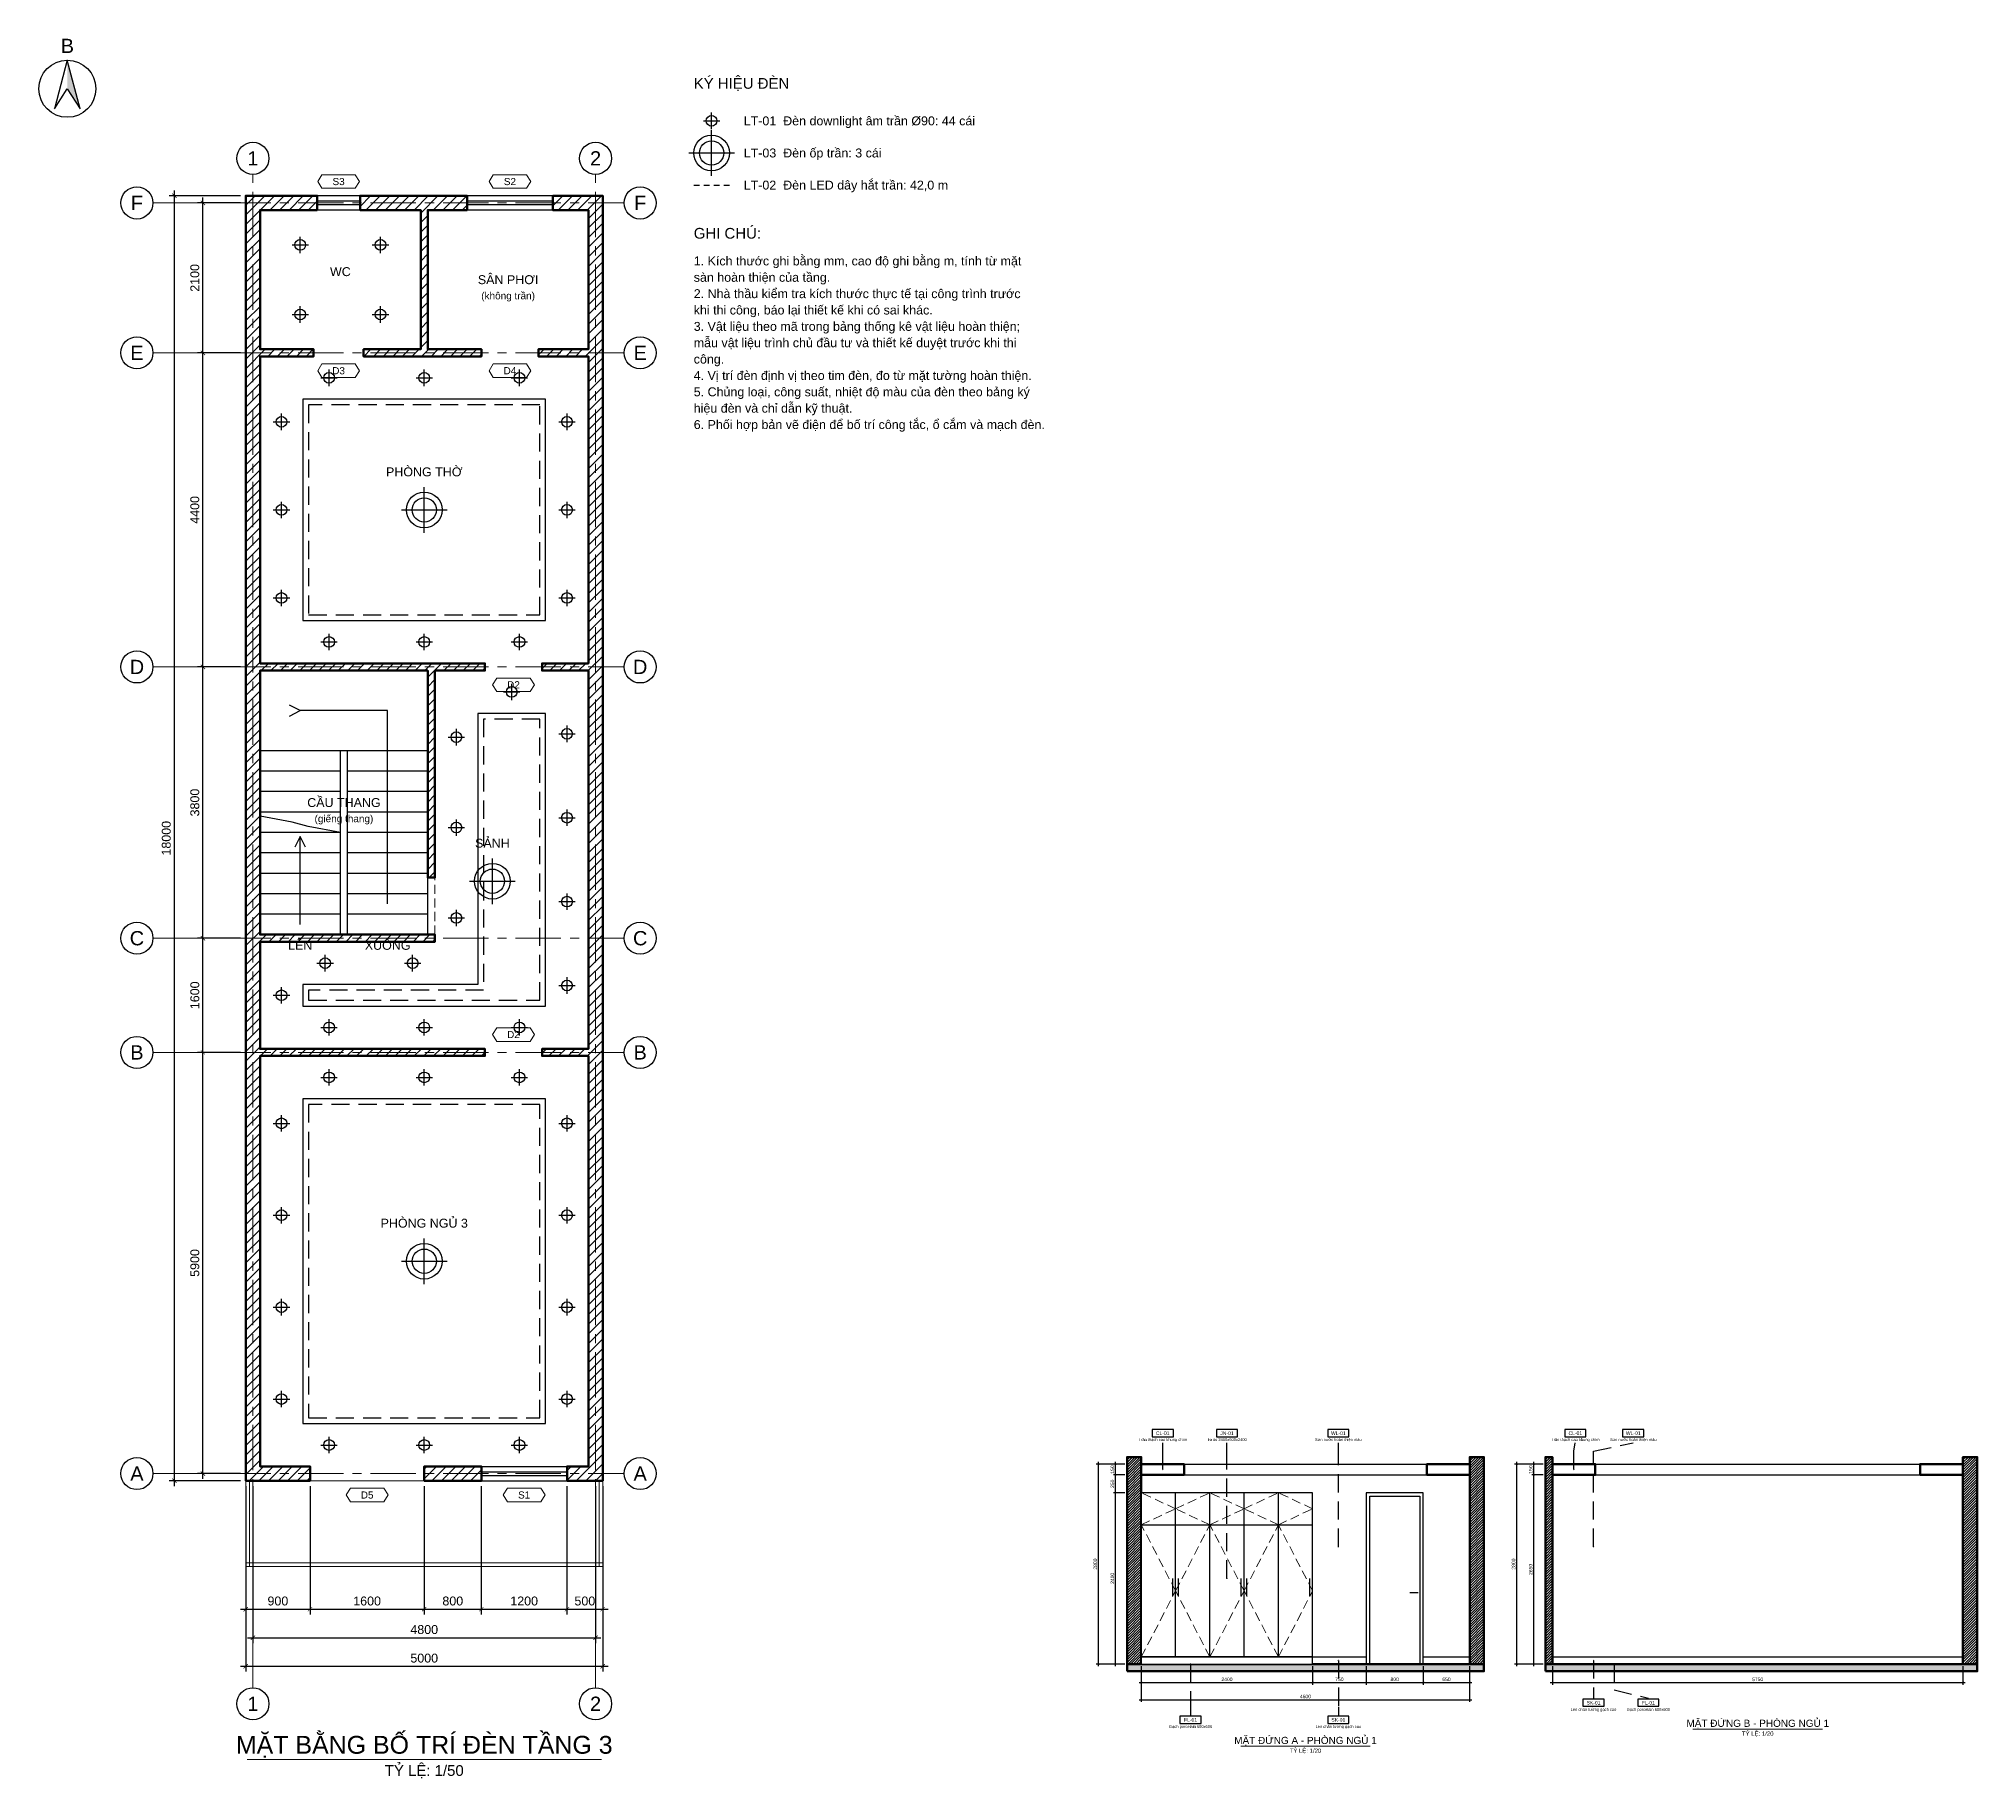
# Model space of a CAD drawing. Header units: millimetres. Extents: x -2900 to 278461, y -22074 to 20200.
# Drawn here: x 197626 to 224781, y -4168 to 20200 of the extents above; entities that cross this region are included whole.
import ezdxf
from ezdxf import colors
from ezdxf.entities.mleader import LeaderData, LeaderLine
from ezdxf.enums import TextEntityAlignment as Align
from ezdxf.math import Vec2, Vec3

# ---------------------------------------------------------------- set-up
doc = ezdxf.new("R2010")
doc.units = ezdxf.units.MM
doc.header["$LTSCALE"] = 20
for name, pattern in [('CENTER', [50.8, 31.75, -6.35, 6.35, -6.35]), ('DASHED', [19.05, 12.7, -6.35]), ('HIDDEN', [9.525, 6.35, -3.175])]:
    doc.linetypes.add(name, pattern=pattern)
for name, color, linetype, lineweight in [('A-ANNO-DIMS', 1, 'Continuous', 18), ('A-ANNO-NOTE', 7, 'Continuous', 18), ('A-ANNO-ROOM', 7, 'Continuous', 25), ('A-ANNO-SYMB', 7, 'Continuous', 25), ('A-ANNO-TEXT', 7, 'Continuous', 18), ('A-CLNG', 7, 'Continuous', 25), ('A-ELEV', 7, 'Continuous', 25), ('A-ELEV-OTLN', 7, 'Continuous', 50), ('A-FLOR-CASE', 30, 'Continuous', 25), ('A-FLOR-LEVL', 8, 'Continuous', 18), ('A-FLOR-STRS', 6, 'Continuous', 25), ('A-GLAZ', 4, 'Continuous', 25), ('A-HIDD', 8, 'HIDDEN', 18), ('A-OPEN', 8, 'HIDDEN', 18), ('A-SECT', 7, 'Continuous', 50), ('A-SECT-PATT', 8, 'Continuous', 9), ('A-WALL', 7, 'Continuous', 50), ('A-WALL-PATT', 8, 'Continuous', 9), ('E-LITE', 2, 'Continuous', 25), ('E-LITE-STRP', 2, 'DASHED', 25), ('S-GRID', 1, 'CENTER', 18), ('S-GRID-IDEN', 7, 'Continuous', 25)]:
    doc.layers.add(name, color=color, linetype=linetype, lineweight=lineweight)
doc.styles.add('MCP-ARIAL', font='arial.ttf')
doc.styles.get("Standard").update_dxf_attribs({"font": 'arial.ttf'})
doc.dimstyles.new('MCP-1-20', dxfattribs={"dimscale": 20, "dimtxt": 2.5, "dimasz": 1.2, "dimexe": 1.5, "dimexo": 1.5, "dimgap": 1, "dimtad": 1, "dimdec": 0, "dimdsep": 46, "dimtxsty": 'MCP-ARIAL', "dimblk": 'ARCHTICK', "dimblk1": 'ARCHTICK', "dimblk2": 'ARCHTICK', "dimcen": 0.09, "dimdle": 1.5, "dimclrd": 256, "dimclre": 256, "dimclrt": 256, "dimadec": 0, "dimazin": 0, "dimtfac": 1, "dimtdec": 4, "dimtix": 1, "dimtmove": 2, "dimatfit": 3, "dimfxl": 1, "dimtolj": 1, "dimtzin": 0, "dimarcsym": 0})
doc.dimstyles.new('MCP-1-50', dxfattribs={"dimscale": 50, "dimtxt": 2.5, "dimasz": 1.2, "dimexe": 1.5, "dimexo": 1.5, "dimgap": 1, "dimtad": 1, "dimdec": 0, "dimdsep": 46, "dimtxsty": 'MCP-ARIAL', "dimblk": 'ARCHTICK', "dimblk1": 'ARCHTICK', "dimblk2": 'ARCHTICK', "dimcen": 0.09, "dimdle": 1.5, "dimclrd": 256, "dimclre": 256, "dimclrt": 256, "dimadec": 0, "dimazin": 0, "dimtfac": 1, "dimtdec": 4, "dimtix": 1, "dimtmove": 2, "dimatfit": 3, "dimfxl": 1, "dimtolj": 1, "dimtzin": 0, "dimarcsym": 0})

msp = doc.modelspace()

# ---------------------------------------------------------------- texts
at = {"layer": 'A-ANNO-NOTE', "style": 'MCP-ARIAL'}
for s, p in [('LT-01  Đèn downlight âm trần Ø90: 44 cái', (207501.41, 19050)), ('LT-03  Đèn ốp trần: 3 cái', (207501.41, 18600)), ('LT-02  Đèn LED dây hắt trần: 42,0 m', (207501.41, 18150))]:
    msp.add_text(s, height=125, dxfattribs=at).set_placement(p, align=Align.MIDDLE_LEFT)
for s, p in [('(không trần)', (204201.41, 16600)), ('(giếng thang)', (201901.41, 9275))]:
    msp.add_text(s, height=100, dxfattribs=at).set_placement(p, align=Align.MIDDLE_CENTER)
at = {"layer": 'A-ANNO-ROOM', "style": 'MCP-ARIAL'}
for s, p in [('WC', (201851.41, 16937.5)), ('SÂN PHƠI', (204201.41, 16825)), ('PHÒNG THỜ', (203026.41, 14132.5)), ('CẦU THANG', (201901.41, 9500)), ('SẢNH', (203981.53, 8930.88)), ('PHÒNG NGỦ 3', (203026.41, 3607.5))]:
    msp.add_text(s, height=125, dxfattribs=at).set_placement(p, align=Align.MIDDLE_CENTER)
at = {"layer": 'A-ANNO-TEXT', "style": 'MCP-ARIAL'}
for s, p in [('KÝ HIỆU ĐÈN', (206801.41, 19500)), ('GHI CHÚ:', (206801.41, 17400))]:
    msp.add_text(s, height=150, dxfattribs=at).set_placement(p)
for s, p in [('LÊN', (201288.905, 7500)), ('XUỐNG', (202513.905, 7500))]:
    msp.add_text(s, height=125, dxfattribs=at).set_placement(p, align=Align.MIDDLE_CENTER)
for s, height, p in [('MẶT BẰNG BỐ TRÍ ĐÈN TẦNG 3', 250, (203026.41, -3825)), ('MẶT ĐỨNG B - PHÒNG NGỦ 1', 100, (221706.41, -3448.25)), ('TỶ LỆ: 1/20', 60, (221706.41, -3572.25)), ('MẶT ĐỨNG A - PHÒNG NGỦ 1', 100, (215371.41, -3688.25)), ('TỶ LỆ: 1/20', 60, (215371.41, -3812.25)), ('TỶ LỆ: 1/50', 150, (203026.41, -4135))]:
    msp.add_text(s, height=height, dxfattribs=at).set_placement(p, align=Align.CENTER)
at = {"layer": 'A-ANNO-TEXT', "insert": (206801.41, 17150), "char_height": 125, "width": 4750, "attachment_point": 1, "line_spacing_factor": 1.1, "style": 'MCP-ARIAL'}
msp.add_mtext('1. Kích thước ghi bằng mm, cao độ ghi bằng m, tính từ mặt sàn hoàn thiện của tầng.\\P2. Nhà thầu kiểm tra kích thước thực tế tại công trình trước khi thi công, báo lại thiết kế khi có sai khác.\\P3. Vật liệu theo mã trong bảng thống kê vật liệu hoàn thiện; mẫu vật liệu trình chủ đầu tư và thiết kế duyệt trước khi thi công.\\P4. Vị trí đèn định vị theo tim đèn, đo từ mặt tường hoàn thiện.\\P5. Chủng loại, công suất, nhiệt độ màu của đèn theo bảng ký hiệu đèn và chỉ dẫn kỹ thuật.\\P6. Phối hợp bản vẽ điện để bố trí công tắc, ổ cắm và mạch đèn.', dxfattribs=at)

# ---------------------------------------------------------------- blocks, each defined once
blk = doc.blocks.new('MCP_THE_LG_3')
blk.add_lwpolyline([(-5.85, 0), (-4.65, 1.9), (4.65, 1.9), (5.85, 0), (4.65, -1.9), (-4.65, -1.9)], close=True)
at = {"style": 'MCP-ARIAL'}
blk.add_attdef('MA', text='', height=2, dxfattribs=at).set_placement((0, 0), align=Align.MIDDLE_CENTER)
blk = doc.blocks.new('MCP_CUA_SO_1200_200')
for p, q in [((0, 200), (1200, 200)), ((0, 125), (1200, 125)), ((0, 75), (1200, 75)), ((0, 0), (1200, 0))]:
    blk.add_line(p, q)
at = {"style": 'MCP-ARIAL', "flags": 1}
for tag, p in [('MA', (600, -100)), ('LOAI', (600, -220)), ('RONG', (600, -340))]:
    blk.add_attdef(tag, p, '', height=80, dxfattribs=at)
blk = doc.blocks.new('MCP_CUA_SO_600_200')
for p, q in [((0, 200), (600, 200)), ((0, 125), (600, 125)), ((0, 75), (600, 75)), ((0, 0), (600, 0))]:
    blk.add_line(p, q)
at = {"style": 'MCP-ARIAL', "flags": 1}
for tag, p in [('MA', (300, -100)), ('LOAI', (300, -220)), ('RONG', (300, -340))]:
    blk.add_attdef(tag, p, '', height=80, dxfattribs=at)
blk = doc.blocks.new('_ArchTick')
at = {"color": 0, "linetype": 'ByBlock', "const_width": 0.15}
blk.add_lwpolyline([(-0.5, -0.5), (0.5, 0.5)], dxfattribs=at)
blk = doc.blocks.new('*D235')
at = {"layer": 'A-ANNO-DIMS', "lineweight": -2, "transparency": 16777216}
for p, q in [((200526, -75), (200526, -1875)), ((201426, -75), (201426, -1875)), ((200451, -1800), (201501, -1800))]:
    blk.add_line(p, q, dxfattribs=at)
at = {"layer": 'Defpoints', "color": 0, "transparency": 16777216}
for p in [(200526, 0), (201426, 0), (201426, -1800)]:
    blk.add_point(p, dxfattribs=at)
at = {"layer": 'A-ANNO-DIMS', "lineweight": -2, "transparency": 16777216, "xscale": 60, "yscale": 60, "zscale": 60, "rotation": 180}
blk.add_blockref('_ArchTick', (200526, -1800), dxfattribs=at)
at = {"layer": 'A-ANNO-DIMS', "lineweight": -2, "transparency": 16777216, "xscale": 60, "yscale": 60, "zscale": 60}
blk.add_blockref('_ArchTick', (201426, -1800), dxfattribs=at)
at = {"layer": 'A-ANNO-DIMS', "transparency": 16777216, "insert": (200976, -1686), "char_height": 125, "attachment_point": 5, "style": 'MCP-ARIAL'}
blk.add_mtext('\\A1;900', dxfattribs=at)
blk = doc.blocks.new('*D236')
at = {"layer": 'A-ANNO-DIMS', "lineweight": -2, "transparency": 16777216}
for p, q in [((201426, -75), (201426, -1875)), ((203026, -75), (203026, -1875)), ((201351, -1800), (203101, -1800))]:
    blk.add_line(p, q, dxfattribs=at)
at = {"layer": 'Defpoints', "color": 0, "transparency": 16777216}
for p in [(201426, 0), (203026, 0), (203026, -1800)]:
    blk.add_point(p, dxfattribs=at)
at = {"layer": 'A-ANNO-DIMS', "lineweight": -2, "transparency": 16777216, "xscale": 60, "yscale": 60, "zscale": 60, "rotation": 180}
blk.add_blockref('_ArchTick', (201426, -1800), dxfattribs=at)
at = {"layer": 'A-ANNO-DIMS', "lineweight": -2, "transparency": 16777216, "xscale": 60, "yscale": 60, "zscale": 60}
blk.add_blockref('_ArchTick', (203026, -1800), dxfattribs=at)
at = {"layer": 'A-ANNO-DIMS', "transparency": 16777216, "insert": (202226, -1686), "char_height": 125, "attachment_point": 5, "style": 'MCP-ARIAL'}
blk.add_mtext('\\A1;1600', dxfattribs=at)
blk = doc.blocks.new('*D237')
at = {"layer": 'A-ANNO-DIMS', "lineweight": -2, "transparency": 16777216}
for p, q in [((203026, -75), (203026, -1875)), ((203826, -75), (203826, -1875)), ((202951, -1800), (203901, -1800))]:
    blk.add_line(p, q, dxfattribs=at)
at = {"layer": 'Defpoints', "color": 0, "transparency": 16777216}
for p in [(203026, 0), (203826, 0), (203826, -1800)]:
    blk.add_point(p, dxfattribs=at)
at = {"layer": 'A-ANNO-DIMS', "lineweight": -2, "transparency": 16777216, "xscale": 60, "yscale": 60, "zscale": 60, "rotation": 180}
blk.add_blockref('_ArchTick', (203026, -1800), dxfattribs=at)
at = {"layer": 'A-ANNO-DIMS', "lineweight": -2, "transparency": 16777216, "xscale": 60, "yscale": 60, "zscale": 60}
blk.add_blockref('_ArchTick', (203826, -1800), dxfattribs=at)
at = {"layer": 'A-ANNO-DIMS', "transparency": 16777216, "insert": (203426, -1686), "char_height": 125, "attachment_point": 5, "style": 'MCP-ARIAL'}
blk.add_mtext('\\A1;800', dxfattribs=at)
blk = doc.blocks.new('*D238')
at = {"layer": 'A-ANNO-DIMS', "lineweight": -2, "transparency": 16777216}
for p, q in [((203826, -75), (203826, -1875)), ((205026, -75), (205026, -1875)), ((203751, -1800), (205101, -1800))]:
    blk.add_line(p, q, dxfattribs=at)
at = {"layer": 'Defpoints', "color": 0, "transparency": 16777216}
for p in [(203826, 0), (205026, 0), (205026, -1800)]:
    blk.add_point(p, dxfattribs=at)
at = {"layer": 'A-ANNO-DIMS', "lineweight": -2, "transparency": 16777216, "xscale": 60, "yscale": 60, "zscale": 60, "rotation": 180}
blk.add_blockref('_ArchTick', (203826, -1800), dxfattribs=at)
at = {"layer": 'A-ANNO-DIMS', "lineweight": -2, "transparency": 16777216, "xscale": 60, "yscale": 60, "zscale": 60}
blk.add_blockref('_ArchTick', (205026, -1800), dxfattribs=at)
at = {"layer": 'A-ANNO-DIMS', "transparency": 16777216, "insert": (204426, -1686), "char_height": 125, "attachment_point": 5, "style": 'MCP-ARIAL'}
blk.add_mtext('\\A1;1200', dxfattribs=at)
blk = doc.blocks.new('*D239')
at = {"layer": 'A-ANNO-DIMS', "lineweight": -2, "transparency": 16777216}
for p, q in [((205026, -75), (205026, -1875)), ((205526, -75), (205526, -1875)), ((204951, -1800), (205601, -1800))]:
    blk.add_line(p, q, dxfattribs=at)
at = {"layer": 'Defpoints', "color": 0, "transparency": 16777216}
for p in [(205026, 0), (205526, 0), (205526, -1800)]:
    blk.add_point(p, dxfattribs=at)
at = {"layer": 'A-ANNO-DIMS', "lineweight": -2, "transparency": 16777216, "xscale": 60, "yscale": 60, "zscale": 60, "rotation": 180}
blk.add_blockref('_ArchTick', (205026, -1800), dxfattribs=at)
at = {"layer": 'A-ANNO-DIMS', "lineweight": -2, "transparency": 16777216, "xscale": 60, "yscale": 60, "zscale": 60}
blk.add_blockref('_ArchTick', (205526, -1800), dxfattribs=at)
at = {"layer": 'A-ANNO-DIMS', "transparency": 16777216, "insert": (205276, -1686), "char_height": 125, "attachment_point": 5, "style": 'MCP-ARIAL'}
blk.add_mtext('\\A1;500', dxfattribs=at)
blk = doc.blocks.new('*D240')
at = {"layer": 'A-ANNO-DIMS', "lineweight": -2, "transparency": 16777216}
for p, q in [((200626, -75), (200626, -2275)), ((205426, -75), (205426, -2275)), ((200551, -2200), (205501, -2200))]:
    blk.add_line(p, q, dxfattribs=at)
at = {"layer": 'Defpoints', "color": 0, "transparency": 16777216}
for p in [(200626, 0), (205426, 0), (205426, -2200)]:
    blk.add_point(p, dxfattribs=at)
at = {"layer": 'A-ANNO-DIMS', "lineweight": -2, "transparency": 16777216, "xscale": 60, "yscale": 60, "zscale": 60, "rotation": 180}
blk.add_blockref('_ArchTick', (200626, -2200), dxfattribs=at)
at = {"layer": 'A-ANNO-DIMS', "lineweight": -2, "transparency": 16777216, "xscale": 60, "yscale": 60, "zscale": 60}
blk.add_blockref('_ArchTick', (205426, -2200), dxfattribs=at)
at = {"layer": 'A-ANNO-DIMS', "transparency": 16777216, "insert": (203026, -2086), "char_height": 125, "attachment_point": 5, "style": 'MCP-ARIAL'}
blk.add_mtext('\\A1;4800', dxfattribs=at)
blk = doc.blocks.new('*D241')
at = {"layer": 'A-ANNO-DIMS', "lineweight": -2, "transparency": 16777216}
for p, q in [((200526, -75), (200526, -2675)), ((205526, -75), (205526, -2675)), ((200451, -2600), (205601, -2600))]:
    blk.add_line(p, q, dxfattribs=at)
at = {"layer": 'Defpoints', "color": 0, "transparency": 16777216}
for p in [(200526, 0), (205526, 0), (205526, -2600)]:
    blk.add_point(p, dxfattribs=at)
at = {"layer": 'A-ANNO-DIMS', "lineweight": -2, "transparency": 16777216, "xscale": 60, "yscale": 60, "zscale": 60, "rotation": 180}
blk.add_blockref('_ArchTick', (200526, -2600), dxfattribs=at)
at = {"layer": 'A-ANNO-DIMS', "lineweight": -2, "transparency": 16777216, "xscale": 60, "yscale": 60, "zscale": 60}
blk.add_blockref('_ArchTick', (205526, -2600), dxfattribs=at)
at = {"layer": 'A-ANNO-DIMS', "transparency": 16777216, "insert": (203026, -2486), "char_height": 125, "attachment_point": 5, "style": 'MCP-ARIAL'}
blk.add_mtext('\\A1;5000', dxfattribs=at)
blk = doc.blocks.new('*D242')
at = {"layer": 'A-ANNO-DIMS', "lineweight": -2, "transparency": 16777216}
for p, q in [((200451, 6000), (199851, 6000)), ((199926, 25), (199926, 6075)), ((200451, 100), (199851, 100))]:
    blk.add_line(p, q, dxfattribs=at)
at = {"layer": 'Defpoints', "color": 0, "transparency": 16777216}
for p in [(199926, 6000), (200526, 6000), (200526, 100)]:
    blk.add_point(p, dxfattribs=at)
at = {"layer": 'A-ANNO-DIMS', "lineweight": -2, "transparency": 16777216, "xscale": 60, "yscale": 60, "zscale": 60}
for p, rotation in [((199926, 6000), 90), ((199926, 100), 270)]:
    blk.add_blockref('_ArchTick', p, dxfattribs=dict(at, rotation=rotation))
at = {"layer": 'A-ANNO-DIMS', "transparency": 16777216, "insert": (199813, 3050), "char_height": 125, "attachment_point": 5, "rotation": 90, "style": 'MCP-ARIAL'}
blk.add_mtext('\\A1;5900', dxfattribs=at)
blk = doc.blocks.new('*D243')
at = {"layer": 'A-ANNO-DIMS', "lineweight": -2, "transparency": 16777216}
for p, q in [((199926, 5925), (199926, 7675)), ((200451, 7600), (199851, 7600)), ((200451, 6000), (199851, 6000))]:
    blk.add_line(p, q, dxfattribs=at)
at = {"layer": 'Defpoints', "color": 0, "transparency": 16777216}
for p in [(199926, 7600), (200526, 7600), (200526, 6000)]:
    blk.add_point(p, dxfattribs=at)
at = {"layer": 'A-ANNO-DIMS', "lineweight": -2, "transparency": 16777216, "xscale": 60, "yscale": 60, "zscale": 60}
for p, rotation in [((199926, 7600), 90), ((199926, 6000), 270)]:
    blk.add_blockref('_ArchTick', p, dxfattribs=dict(at, rotation=rotation))
at = {"layer": 'A-ANNO-DIMS', "transparency": 16777216, "insert": (199813, 6800), "char_height": 125, "attachment_point": 5, "rotation": 90, "style": 'MCP-ARIAL'}
blk.add_mtext('\\A1;1600', dxfattribs=at)
blk = doc.blocks.new('*D244')
at = {"layer": 'A-ANNO-DIMS', "lineweight": -2, "transparency": 16777216}
for p, q in [((199926, 7525), (199926, 11475)), ((200451, 11400), (199851, 11400)), ((200451, 7600), (199851, 7600))]:
    blk.add_line(p, q, dxfattribs=at)
at = {"layer": 'Defpoints', "color": 0, "transparency": 16777216}
for p in [(199926, 11400), (200526, 11400), (200526, 7600)]:
    blk.add_point(p, dxfattribs=at)
at = {"layer": 'A-ANNO-DIMS', "lineweight": -2, "transparency": 16777216, "xscale": 60, "yscale": 60, "zscale": 60}
for p, rotation in [((199926, 11400), 90), ((199926, 7600), 270)]:
    blk.add_blockref('_ArchTick', p, dxfattribs=dict(at, rotation=rotation))
at = {"layer": 'A-ANNO-DIMS', "transparency": 16777216, "insert": (199813, 9500), "char_height": 125, "attachment_point": 5, "rotation": 90, "style": 'MCP-ARIAL'}
blk.add_mtext('\\A1;3800', dxfattribs=at)
blk = doc.blocks.new('*D245')
at = {"layer": 'A-ANNO-DIMS', "lineweight": -2, "transparency": 16777216}
for p, q in [((200451, 15800), (199851, 15800)), ((199926, 11325), (199926, 15875)), ((200451, 11400), (199851, 11400))]:
    blk.add_line(p, q, dxfattribs=at)
at = {"layer": 'Defpoints', "color": 0, "transparency": 16777216}
for p in [(199926, 15800), (200526, 15800), (200526, 11400)]:
    blk.add_point(p, dxfattribs=at)
at = {"layer": 'A-ANNO-DIMS', "lineweight": -2, "transparency": 16777216, "xscale": 60, "yscale": 60, "zscale": 60}
for p, rotation in [((199926, 15800), 90), ((199926, 11400), 270)]:
    blk.add_blockref('_ArchTick', p, dxfattribs=dict(at, rotation=rotation))
at = {"layer": 'A-ANNO-DIMS', "transparency": 16777216, "insert": (199813, 13600), "char_height": 125, "attachment_point": 5, "rotation": 90, "style": 'MCP-ARIAL'}
blk.add_mtext('\\A1;4400', dxfattribs=at)
blk = doc.blocks.new('*D246')
at = {"layer": 'A-ANNO-DIMS', "lineweight": -2, "transparency": 16777216}
for p, q in [((199926, 15725), (199926, 17975)), ((200451, 17900), (199851, 17900)), ((200451, 15800), (199851, 15800))]:
    blk.add_line(p, q, dxfattribs=at)
at = {"layer": 'Defpoints', "color": 0, "transparency": 16777216}
for p in [(199926, 17900), (200526, 17900), (200526, 15800)]:
    blk.add_point(p, dxfattribs=at)
at = {"layer": 'A-ANNO-DIMS', "lineweight": -2, "transparency": 16777216, "xscale": 60, "yscale": 60, "zscale": 60}
for p, rotation in [((199926, 17900), 90), ((199926, 15800), 270)]:
    blk.add_blockref('_ArchTick', p, dxfattribs=dict(at, rotation=rotation))
at = {"layer": 'A-ANNO-DIMS', "transparency": 16777216, "insert": (199813, 16850), "char_height": 125, "attachment_point": 5, "rotation": 90, "style": 'MCP-ARIAL'}
blk.add_mtext('\\A1;2100', dxfattribs=at)
blk = doc.blocks.new('*D247')
at = {"layer": 'A-ANNO-DIMS', "lineweight": -2, "transparency": 16777216}
for p, q in [((200451, 18000), (199451, 18000)), ((199526, -75), (199526, 18075)), ((200451, 0), (199451, 0))]:
    blk.add_line(p, q, dxfattribs=at)
at = {"layer": 'Defpoints', "color": 0, "transparency": 16777216}
for p in [(199526, 18000), (200526, 18000), (200526, 0)]:
    blk.add_point(p, dxfattribs=at)
at = {"layer": 'A-ANNO-DIMS', "lineweight": -2, "transparency": 16777216, "xscale": 60, "yscale": 60, "zscale": 60}
for p, rotation in [((199526, 18000), 90), ((199526, 0), 270)]:
    blk.add_blockref('_ArchTick', p, dxfattribs=dict(at, rotation=rotation))
at = {"layer": 'A-ANNO-DIMS', "transparency": 16777216, "insert": (199413, 9000), "char_height": 125, "attachment_point": 5, "rotation": 90, "style": 'MCP-ARIAL'}
blk.add_mtext('\\A1;18000', dxfattribs=at)
blk = doc.blocks.new('MCP_TRUC')
blk.add_circle((0, 0), 4.5)
at = {"style": 'MCP-ARIAL'}
blk.add_attdef('SO', text='', height=4, dxfattribs=at).set_placement((0, 0), align=Align.MIDDLE_CENTER)
blk = doc.blocks.new('MCP_HUONG_BAC')
blk.add_hatch(color=256).paths.add_polyline_path([(0, 8), (0, 0), (3.6, -5.6)], flags=16)
blk.add_lwpolyline([(0, 8), (-3.6, -5.6), (0, 0), (3.6, -5.6)], close=True)
blk.add_circle((0, 0), 8)
at = {"style": 'MCP-ARIAL'}
blk.add_attdef('KY_HIEU', text='', height=4, dxfattribs=at).set_placement((0, 12), align=Align.MIDDLE_CENTER)
blk = doc.blocks.new('MCP_DEN_DOWNLIGHT')
for p, q in [((-115, 0), (115, 0)), ((0, -115), (0, 115))]:
    blk.add_line(p, q)
blk.add_circle((0, 0), 75)
at = {"style": 'MCP-ARIAL', "flags": 1}
blk.add_attdef('MA', text='', height=50, dxfattribs=at).set_placement((0, -150), align=Align.MIDDLE_CENTER)
blk = doc.blocks.new('MCP_DEN_OP_TRAN')
for p, q in [((0, -320), (0, 320)), ((-320, 0), (320, 0))]:
    blk.add_line(p, q)
for radius in [250, 170]:
    blk.add_circle((0, 0), radius)
at = {"style": 'MCP-ARIAL', "flags": 1}
blk.add_attdef('MA', text='', height=50, dxfattribs=at).set_placement((0, -380), align=Align.MIDDLE_CENTER)
blk = doc.blocks.new('MCP_DEN_LED_DAY')
for p, q in [((-500, 0), (-340, 0)), ((-220, 0), (-60, 0)), ((60, 0), (220, 0)), ((340, 0), (500, 0))]:
    blk.add_line(p, q)
at = {"style": 'MCP-ARIAL', "flags": 1}
blk.add_attdef('MA', text='', height=50, dxfattribs=at).set_placement((0, -80), align=Align.MIDDLE_CENTER)
blk = doc.blocks.new('NT_MD_JN-01_wardrobe_2400x600x2400_mu870')
blk.add_wipeout([(0, 0), (2400, 0), (2400, 100), (0, 100)])
blk.add_wipeout([(0, 100), (2400, 100), (2400, 2400), (0, 2400)])
for p, q in [((480, 1950), (480, 2400)), ((960, 1950), (960, 2400)), ((1440, 1950), (1440, 2400)), ((1920, 1950), (1920, 2400)), ((0, 1950), (2400, 1950)), ((480, 100), (480, 1950)), ((960, 100), (960, 1950)), ((1440, 100), (1440, 1950)), ((1920, 100), (1920, 1950)), ((440, 950), (440, 1200)), ((520, 950), (520, 1200)), ((1400, 950), (1400, 1200)), ((1480, 950), (1480, 1200)), ((2360, 950), (2360, 1200))]:
    blk.add_line(p, q)
for points in [[(0, 100), (2400, 100), (2400, 2400), (0, 2400)], [(0, 0), (2400, 0), (2400, 100), (0, 100)]]:
    blk.add_lwpolyline(points, close=True)
at = {"layer": 'A-HIDD'}
for points in [[(0, 1950), (480, 2175), (0, 2400)], [(960, 1950), (480, 2175), (960, 2400)], [(960, 1950), (1440, 2175), (960, 2400)], [(1920, 1950), (1440, 2175), (1920, 2400)], [(1920, 1950), (2400, 2175), (1920, 2400)], [(0, 100), (480, 1025), (0, 1950)], [(960, 100), (480, 1025), (960, 1950)], [(960, 100), (1440, 1025), (960, 1950)], [(1920, 100), (1440, 1025), (1920, 1950)], [(1920, 100), (2400, 1025), (1920, 1950)]]:
    blk.add_lwpolyline(points, dxfattribs=at)
blk = doc.blocks.new('*D251')
at = {"layer": 'A-ANNO-DIMS', "lineweight": -2, "transparency": 16777216}
for p, q in [((213071, -2598), (213071, -2858)), ((215471, -2598), (215471, -2858)), ((213041, -2828), (215501, -2828))]:
    blk.add_line(p, q, dxfattribs=at)
at = {"layer": 'Defpoints', "color": 0, "transparency": 16777216}
for p in [(213071, -2568), (215471, -2568), (215471, -2828)]:
    blk.add_point(p, dxfattribs=at)
at = {"layer": 'A-ANNO-DIMS', "lineweight": -2, "transparency": 16777216, "xscale": 24, "yscale": 24, "zscale": 24, "rotation": 180}
blk.add_blockref('_ArchTick', (213071, -2828), dxfattribs=at)
at = {"layer": 'A-ANNO-DIMS', "lineweight": -2, "transparency": 16777216, "xscale": 24, "yscale": 24, "zscale": 24}
blk.add_blockref('_ArchTick', (215471, -2828), dxfattribs=at)
at = {"layer": 'A-ANNO-DIMS', "transparency": 16777216, "insert": (214271, -2783), "char_height": 50, "attachment_point": 5, "style": 'MCP-ARIAL'}
blk.add_mtext('\\A1;2400', dxfattribs=at)
blk = doc.blocks.new('*D252')
at = {"layer": 'A-ANNO-DIMS', "lineweight": -2, "transparency": 16777216}
for p, q in [((215471, -2598), (215471, -2858)), ((216221, -2598), (216221, -2858)), ((215441, -2828), (216251, -2828))]:
    blk.add_line(p, q, dxfattribs=at)
at = {"layer": 'Defpoints', "color": 0, "transparency": 16777216}
for p in [(215471, -2568), (216221, -2568), (216221, -2828)]:
    blk.add_point(p, dxfattribs=at)
at = {"layer": 'A-ANNO-DIMS', "lineweight": -2, "transparency": 16777216, "xscale": 24, "yscale": 24, "zscale": 24, "rotation": 180}
blk.add_blockref('_ArchTick', (215471, -2828), dxfattribs=at)
at = {"layer": 'A-ANNO-DIMS', "lineweight": -2, "transparency": 16777216, "xscale": 24, "yscale": 24, "zscale": 24}
blk.add_blockref('_ArchTick', (216221, -2828), dxfattribs=at)
at = {"layer": 'A-ANNO-DIMS', "transparency": 16777216, "insert": (215846, -2783), "char_height": 50, "attachment_point": 5, "style": 'MCP-ARIAL'}
blk.add_mtext('\\A1;750', dxfattribs=at)
blk = doc.blocks.new('*D253')
at = {"layer": 'A-ANNO-DIMS', "lineweight": -2, "transparency": 16777216}
for p, q in [((216221, -2598), (216221, -2858)), ((217021, -2598), (217021, -2858)), ((216191, -2828), (217051, -2828))]:
    blk.add_line(p, q, dxfattribs=at)
at = {"layer": 'Defpoints', "color": 0, "transparency": 16777216}
for p in [(216221, -2568), (217021, -2568), (217021, -2828)]:
    blk.add_point(p, dxfattribs=at)
at = {"layer": 'A-ANNO-DIMS', "lineweight": -2, "transparency": 16777216, "xscale": 24, "yscale": 24, "zscale": 24, "rotation": 180}
blk.add_blockref('_ArchTick', (216221, -2828), dxfattribs=at)
at = {"layer": 'A-ANNO-DIMS', "lineweight": -2, "transparency": 16777216, "xscale": 24, "yscale": 24, "zscale": 24}
blk.add_blockref('_ArchTick', (217021, -2828), dxfattribs=at)
at = {"layer": 'A-ANNO-DIMS', "transparency": 16777216, "insert": (216621, -2783), "char_height": 50, "attachment_point": 5, "style": 'MCP-ARIAL'}
blk.add_mtext('\\A1;800', dxfattribs=at)
blk = doc.blocks.new('*D254')
at = {"layer": 'A-ANNO-DIMS', "lineweight": -2, "transparency": 16777216}
for p, q in [((217021, -2598), (217021, -2858)), ((217671, -2598), (217671, -2858)), ((216991, -2828), (217701, -2828))]:
    blk.add_line(p, q, dxfattribs=at)
at = {"layer": 'Defpoints', "color": 0, "transparency": 16777216}
for p in [(217021, -2568), (217671, -2568), (217671, -2828)]:
    blk.add_point(p, dxfattribs=at)
at = {"layer": 'A-ANNO-DIMS', "lineweight": -2, "transparency": 16777216, "xscale": 24, "yscale": 24, "zscale": 24, "rotation": 180}
blk.add_blockref('_ArchTick', (217021, -2828), dxfattribs=at)
at = {"layer": 'A-ANNO-DIMS', "lineweight": -2, "transparency": 16777216, "xscale": 24, "yscale": 24, "zscale": 24}
blk.add_blockref('_ArchTick', (217671, -2828), dxfattribs=at)
at = {"layer": 'A-ANNO-DIMS', "transparency": 16777216, "insert": (217346, -2783), "char_height": 50, "attachment_point": 5, "style": 'MCP-ARIAL'}
blk.add_mtext('\\A1;650', dxfattribs=at)
blk = doc.blocks.new('*D255')
at = {"layer": 'A-ANNO-DIMS', "lineweight": -2, "transparency": 16777216}
for p, q in [((213071, -2598), (213071, -3098)), ((217671, -2598), (217671, -3098)), ((213041, -3068), (217701, -3068))]:
    blk.add_line(p, q, dxfattribs=at)
at = {"layer": 'Defpoints', "color": 0, "transparency": 16777216}
for p in [(213071, -2568), (217671, -2568), (217671, -3068)]:
    blk.add_point(p, dxfattribs=at)
at = {"layer": 'A-ANNO-DIMS', "lineweight": -2, "transparency": 16777216, "xscale": 24, "yscale": 24, "zscale": 24, "rotation": 180}
blk.add_blockref('_ArchTick', (213071, -3068), dxfattribs=at)
at = {"layer": 'A-ANNO-DIMS', "lineweight": -2, "transparency": 16777216, "xscale": 24, "yscale": 24, "zscale": 24}
blk.add_blockref('_ArchTick', (217671, -3068), dxfattribs=at)
at = {"layer": 'A-ANNO-DIMS', "transparency": 16777216, "insert": (215371, -3023), "char_height": 50, "attachment_point": 5, "style": 'MCP-ARIAL'}
blk.add_mtext('\\A1;4600', dxfattribs=at)
blk = doc.blocks.new('*D256')
at = {"layer": 'A-ANNO-DIMS', "lineweight": -2, "transparency": 16777216}
for p, q in [((212841, -168), (212681, -168)), ((212711, -2598), (212711, -138)), ((212841, -2568), (212681, -2568))]:
    blk.add_line(p, q, dxfattribs=at)
at = {"layer": 'Defpoints', "color": 0, "transparency": 16777216}
for p in [(212711, -168), (212871, -168), (212871, -2568)]:
    blk.add_point(p, dxfattribs=at)
at = {"layer": 'A-ANNO-DIMS', "lineweight": -2, "transparency": 16777216, "xscale": 24, "yscale": 24, "zscale": 24}
for p, rotation in [((212711, -168), 90), ((212711, -2568), 270)]:
    blk.add_blockref('_ArchTick', p, dxfattribs=dict(at, rotation=rotation))
at = {"layer": 'A-ANNO-DIMS', "transparency": 16777216, "insert": (212666, -1368), "char_height": 50, "attachment_point": 5, "rotation": 90, "style": 'MCP-ARIAL'}
blk.add_mtext('\\A1;2400', dxfattribs=at)
blk = doc.blocks.new('*D257')
at = {"layer": 'A-ANNO-DIMS', "lineweight": -2, "transparency": 16777216}
for p, q in [((212841, 82), (212681, 82)), ((212711, -198), (212711, 112)), ((212841, -168), (212681, -168))]:
    blk.add_line(p, q, dxfattribs=at)
at = {"layer": 'Defpoints', "color": 0, "transparency": 16777216}
for p in [(212711, 82), (212871, 82), (212871, -168)]:
    blk.add_point(p, dxfattribs=at)
at = {"layer": 'A-ANNO-DIMS', "lineweight": -2, "transparency": 16777216, "xscale": 24, "yscale": 24, "zscale": 24}
for p, rotation in [((212711, 82), 90), ((212711, -168), 270)]:
    blk.add_blockref('_ArchTick', p, dxfattribs=dict(at, rotation=rotation))
at = {"layer": 'A-ANNO-DIMS', "transparency": 16777216, "insert": (212666, -43), "char_height": 50, "attachment_point": 5, "rotation": 90, "style": 'MCP-ARIAL'}
blk.add_mtext('\\A1;250', dxfattribs=at)
blk = doc.blocks.new('*D258')
at = {"layer": 'A-ANNO-DIMS', "lineweight": -2, "transparency": 16777216}
for p, q in [((212841, 232), (212681, 232)), ((212841, 82), (212681, 82)), ((212711, 52), (212711, 262))]:
    blk.add_line(p, q, dxfattribs=at)
at = {"layer": 'Defpoints', "color": 0, "transparency": 16777216}
for p in [(212711, 232), (212871, 232), (212871, 82)]:
    blk.add_point(p, dxfattribs=at)
at = {"layer": 'A-ANNO-DIMS', "lineweight": -2, "transparency": 16777216, "xscale": 24, "yscale": 24, "zscale": 24}
for p, rotation in [((212711, 232), 90), ((212711, 82), 270)]:
    blk.add_blockref('_ArchTick', p, dxfattribs=dict(at, rotation=rotation))
at = {"layer": 'A-ANNO-DIMS', "transparency": 16777216, "insert": (212666, 157), "char_height": 50, "attachment_point": 5, "rotation": 90, "style": 'MCP-ARIAL'}
blk.add_mtext('\\A1;150', dxfattribs=at)
blk = doc.blocks.new('*D259')
at = {"layer": 'A-ANNO-DIMS', "lineweight": -2, "transparency": 16777216}
for p, q in [((212841, 232), (212441, 232)), ((212471, -2598), (212471, 262)), ((212841, -2568), (212441, -2568))]:
    blk.add_line(p, q, dxfattribs=at)
at = {"layer": 'Defpoints', "color": 0, "transparency": 16777216}
for p in [(212471, 232), (212871, 232), (212871, -2568)]:
    blk.add_point(p, dxfattribs=at)
at = {"layer": 'A-ANNO-DIMS', "lineweight": -2, "transparency": 16777216, "xscale": 24, "yscale": 24, "zscale": 24}
for p, rotation in [((212471, 232), 90), ((212471, -2568), 270)]:
    blk.add_blockref('_ArchTick', p, dxfattribs=dict(at, rotation=rotation))
at = {"layer": 'A-ANNO-DIMS', "transparency": 16777216, "insert": (212426, -1168), "char_height": 50, "attachment_point": 5, "rotation": 90, "style": 'MCP-ARIAL'}
blk.add_mtext('\\A1;2800', dxfattribs=at)
blk = doc.blocks.new('MCP_GHI_CHU_5')
at = {"transparency": 16777216}
blk.add_lwpolyline([(-7.4375, 4.2), (7.4375, 4.2), (7.4375, 9.2), (-7.4375, 9.2)], close=True, dxfattribs=at)
at = {"transparency": 16777216, "style": 'MCP-ARIAL'}
blk.add_attdef('MO_TA', text='', height=2, dxfattribs=at).set_placement((0, 1.2), align=Align.CENTER)
blk.add_attdef('MA', text='', height=2.5, dxfattribs=at).set_placement((0, 6.7), align=Align.MIDDLE_CENTER)
blk = doc.blocks.new('_DotSmall')
at = {"color": 0, "linetype": 'ByBlock', "const_width": 0.5}
blk.add_lwpolyline([(-0.0625, 0, 1), (0.0625, 0, 1)], format="xyb", close=True, dxfattribs=at)
blk = doc.blocks.new('MCP_GHI_CHU_DUOI_5')
at = {"transparency": 16777216}
blk.add_lwpolyline([(-7.4375, -5.6), (7.4375, -5.6), (7.4375, -0.6), (-7.4375, -0.6)], close=True, dxfattribs=at)
at = {"transparency": 16777216, "style": 'MCP-ARIAL'}
blk.add_attdef('MO_TA', text='', height=2, dxfattribs=at).set_placement((0, -8.8), align=Align.CENTER)
blk.add_attdef('MA', text='', height=2.5, dxfattribs=at).set_placement((0, -3.1), align=Align.MIDDLE_CENTER)
blk = doc.blocks.new('*D260')
at = {"layer": 'A-ANNO-DIMS', "lineweight": -2, "transparency": 16777216}
for p, q in [((218831, -2598), (218831, -2858)), ((224581, -2598), (224581, -2858)), ((218801, -2828), (224611, -2828))]:
    blk.add_line(p, q, dxfattribs=at)
at = {"layer": 'Defpoints', "color": 0, "transparency": 16777216}
for p in [(218831, -2568), (224581, -2568), (224581, -2828)]:
    blk.add_point(p, dxfattribs=at)
at = {"layer": 'A-ANNO-DIMS', "lineweight": -2, "transparency": 16777216, "xscale": 24, "yscale": 24, "zscale": 24, "rotation": 180}
blk.add_blockref('_ArchTick', (218831, -2828), dxfattribs=at)
at = {"layer": 'A-ANNO-DIMS', "lineweight": -2, "transparency": 16777216, "xscale": 24, "yscale": 24, "zscale": 24}
blk.add_blockref('_ArchTick', (224581, -2828), dxfattribs=at)
at = {"layer": 'A-ANNO-DIMS', "transparency": 16777216, "insert": (221706, -2783), "char_height": 50, "attachment_point": 5, "style": 'MCP-ARIAL'}
blk.add_mtext('\\A1;5750', dxfattribs=at)
blk = doc.blocks.new('*D261')
at = {"layer": 'A-ANNO-DIMS', "lineweight": -2, "transparency": 16777216}
for p, q in [((218701, 82), (218541, 82)), ((218571, -2598), (218571, 112)), ((218701, -2568), (218541, -2568))]:
    blk.add_line(p, q, dxfattribs=at)
at = {"layer": 'Defpoints', "color": 0, "transparency": 16777216}
for p in [(218571, 82), (218731, 82), (218731, -2568)]:
    blk.add_point(p, dxfattribs=at)
at = {"layer": 'A-ANNO-DIMS', "lineweight": -2, "transparency": 16777216, "xscale": 24, "yscale": 24, "zscale": 24}
for p, rotation in [((218571, 82), 90), ((218571, -2568), 270)]:
    blk.add_blockref('_ArchTick', p, dxfattribs=dict(at, rotation=rotation))
at = {"layer": 'A-ANNO-DIMS', "transparency": 16777216, "insert": (218526, -1243), "char_height": 50, "attachment_point": 5, "rotation": 90, "style": 'MCP-ARIAL'}
blk.add_mtext('\\A1;2650', dxfattribs=at)
blk = doc.blocks.new('*D262')
at = {"layer": 'A-ANNO-DIMS', "lineweight": -2, "transparency": 16777216}
for p, q in [((218701, 232), (218541, 232)), ((218701, 82), (218541, 82)), ((218571, 52), (218571, 262))]:
    blk.add_line(p, q, dxfattribs=at)
at = {"layer": 'Defpoints', "color": 0, "transparency": 16777216}
for p in [(218571, 232), (218731, 232), (218731, 82)]:
    blk.add_point(p, dxfattribs=at)
at = {"layer": 'A-ANNO-DIMS', "lineweight": -2, "transparency": 16777216, "xscale": 24, "yscale": 24, "zscale": 24}
for p, rotation in [((218571, 232), 90), ((218571, 82), 270)]:
    blk.add_blockref('_ArchTick', p, dxfattribs=dict(at, rotation=rotation))
at = {"layer": 'A-ANNO-DIMS', "transparency": 16777216, "insert": (218526, 157), "char_height": 50, "attachment_point": 5, "rotation": 90, "style": 'MCP-ARIAL'}
blk.add_mtext('\\A1;150', dxfattribs=at)
blk = doc.blocks.new('*D263')
at = {"layer": 'A-ANNO-DIMS', "lineweight": -2, "transparency": 16777216}
for p, q in [((218701, 232), (218301, 232)), ((218331, -2598), (218331, 262)), ((218701, -2568), (218301, -2568))]:
    blk.add_line(p, q, dxfattribs=at)
at = {"layer": 'Defpoints', "color": 0, "transparency": 16777216}
for p in [(218331, 232), (218731, 232), (218731, -2568)]:
    blk.add_point(p, dxfattribs=at)
at = {"layer": 'A-ANNO-DIMS', "lineweight": -2, "transparency": 16777216, "xscale": 24, "yscale": 24, "zscale": 24}
for p, rotation in [((218331, 232), 90), ((218331, -2568), 270)]:
    blk.add_blockref('_ArchTick', p, dxfattribs=dict(at, rotation=rotation))
at = {"layer": 'A-ANNO-DIMS', "transparency": 16777216, "insert": (218286, -1168), "char_height": 50, "attachment_point": 5, "rotation": 90, "style": 'MCP-ARIAL'}
blk.add_mtext('\\A1;2800', dxfattribs=at)

# ---------------------------------------------------------------- dimensions: what is measured, and where the dimension line sits
at = {"layer": 'A-ANNO-DIMS'}
for base, p1, p2, dimstyle, picture, middle in [((199526.405, 18000), (200526.405, 0), (200526.405, 18000), 'MCP-1-50', '*D247', (199412.583377, 9000)), ((199926.405, 17900), (200526.405, 15800), (200526.405, 17900), 'MCP-1-50', '*D246', (199812.583377, 16850)), ((199926.405, 15800), (200526.405, 11400), (200526.405, 15800), 'MCP-1-50', '*D245', (199812.583377, 13600)), ((199926.405, 11400), (200526.405, 7600), (200526.405, 11400), 'MCP-1-50', '*D244', (199812.540744, 9500)), ((199926.405, 7600), (200526.405, 6000), (200526.405, 7600), 'MCP-1-50', '*D243', (199812.583377, 6800)), ((199926.405, 6000), (200526.405, 100), (200526.405, 6000), 'MCP-1-50', '*D242', (199812.583377, 3050)), ((212471.41, 231.75), (212871.41, -2568.25), (212871.41, 231.75), 'MCP-1-20', '*D259', (212425.881351, -1168.25)), ((212711.41, 231.75), (212871.41, 81.75), (212871.41, 231.75), 'MCP-1-20', '*D258', (212665.881351, 156.75)), ((212711.41, 81.75), (212871.41, -168.25), (212871.41, 81.75), 'MCP-1-20', '*D257', (212665.881351, -43.25)), ((218331.41, 231.75), (218731.41, -2568.25), (218731.41, 231.75), 'MCP-1-20', '*D263', (218285.881351, -1168.25)), ((218571.41, 231.75), (218731.41, 81.75), (218731.41, 231.75), 'MCP-1-20', '*D262', (218525.881351, 156.75)), ((218571.41, 81.75), (218731.41, -2568.25), (218731.41, 81.75), 'MCP-1-20', '*D261', (218525.881351, -1243.25)), ((212711.41, -168.25), (212871.41, -2568.25), (212871.41, -168.25), 'MCP-1-20', '*D256', (212665.881351, -1368.25))]:
    dim = msp.add_linear_dim(base=base, p1=p1, p2=p2, angle=90, dimstyle=dimstyle, dxfattribs=at)
    dim.commit()
    dim.dimension.update_dxf_attribs({"geometry": picture, "text_midpoint": middle})
for base, p1, p2, dimstyle, picture, middle in [((201426.405, -1800), (200526.405, 0), (201426.405, 0), 'MCP-1-50', '*D235', (200976.405, -1686.178377)), ((205526.405, -2600), (200526.405, 0), (205526.405, 0), 'MCP-1-50', '*D241', (203026.405, -2486.178377)), ((205426.405, -2200), (200626.405, 0), (205426.405, 0), 'MCP-1-50', '*D240', (203026.405, -2086.178377)), ((203026.405, -1800), (201426.405, 0), (203026.405, 0), 'MCP-1-50', '*D236', (202226.405, -1686.178377)), ((203826.405, -1800), (203026.405, 0), (203826.405, 0), 'MCP-1-50', '*D237', (203426.405, -1686.178377)), ((205026.405, -1800), (203826.405, 0), (205026.405, 0), 'MCP-1-50', '*D238', (204426.405, -1686.178377)), ((205526.405, -1800), (205026.405, 0), (205526.405, 0), 'MCP-1-50', '*D239', (205276.405, -1686.178377)), ((217021.41, -2828.25), (216221.41, -2568.25), (217021.41, -2568.25), 'MCP-1-20', '*D253', (216621.41, -2782.721351)), ((217671.41, -2828.25), (217021.41, -2568.25), (217671.41, -2568.25), 'MCP-1-20', '*D254', (217346.41, -2782.721351)), ((224581.41, -2828.25), (218831.41, -2568.25), (224581.41, -2568.25), 'MCP-1-20', '*D260', (221706.41, -2782.721351))]:
    dim = msp.add_linear_dim(base=base, p1=p1, p2=p2, dimstyle=dimstyle, dxfattribs=at)
    dim.commit()
    dim.dimension.update_dxf_attribs({"geometry": picture, "text_midpoint": middle})

# ---------------------------------------------------------------- hatches: boundary and pattern name
at = {"layer": 'A-SECT-PATT'}
h = msp.add_hatch(dxfattribs=at)
h.set_pattern_fill('ANSI31', color=256, scale=8, style=0)
h.paths.add_polyline_path([(212871.41, -2568.25), (213071.41, -2568.25), (213071.41, 331.75), (212871.41, 331.75)], flags=16)
h = msp.add_hatch(dxfattribs=at)
h.set_pattern_fill('ANSI31', color=256, scale=8, style=0)
h.paths.add_polyline_path([(217671.41, -2568.25), (217871.41, -2568.25), (217871.41, 331.75), (217671.41, 331.75)], flags=16)
h = msp.add_hatch(dxfattribs=at)
h.set_pattern_fill('ANSI31', color=256, scale=8, style=0)
h.paths.add_polyline_path([(218731.41, -2568.25), (218831.41, -2568.25), (218831.41, 331.75), (218731.41, 331.75)], flags=16)
h = msp.add_hatch(dxfattribs=at)
h.set_pattern_fill('ANSI31', color=256, scale=8, style=0)
h.paths.add_polyline_path([(224581.41, -2568.25), (224781.41, -2568.25), (224781.41, 331.75), (224581.41, 331.75)], flags=16)
h = msp.add_hatch(dxfattribs=at)
h.set_pattern_fill('AR-CONC', color=256, scale=0.8, style=0)
h.paths.add_polyline_path([(212871.41, -2668.25), (217871.41, -2668.25), (217871.41, -2568.25), (212871.41, -2568.25)], flags=16)
h = msp.add_hatch(dxfattribs=at)
h.set_pattern_fill('AR-CONC', color=256, scale=0.8, style=0)
h.paths.add_polyline_path([(218731.41, -2668.25), (224781.41, -2668.25), (224781.41, -2568.25), (218731.41, -2568.25)], flags=16)
at = {"layer": 'A-WALL-PATT'}
h = msp.add_hatch(dxfattribs=at)
h.set_pattern_fill('ANSI31', color=256, scale=30, style=0)
h.paths.add_polyline_path([(204826.405, 18000), (204826.405, 17800), (205326.405, 17800), (205326.405, 15850), (204626.405, 15850), (204626.405, 15750), (205326.405, 15750), (205326.405, 11450), (204676.405, 11450), (204676.405, 11350), (205326.405, 11350), (205326.405, 6050), (204676.405, 6050), (204676.405, 5950), (205326.405, 5950), (205326.405, 200), (205026.405, 200), (205026.405, 0), (205526.405, 0), (205526.405, 18000)], flags=16)
h.paths.add_polyline_path([(203626.405, 17800), (203626.405, 18000), (202126.405, 18000), (202126.405, 17800), (202976.405, 17800), (202976.405, 15850), (202176.405, 15850), (202176.405, 15750), (203826.405, 15750), (203826.405, 15850), (203076.405, 15850), (203076.405, 17800)], flags=16)
h.paths.add_polyline_path([(201526.405, 17800), (201526.405, 18000), (200526.405, 18000), (200526.405, 0), (201426.405, 0), (201426.405, 200), (200726.405, 200), (200726.405, 5950), (203876.405, 5950), (203876.405, 6050), (200726.405, 6050), (200726.405, 7550), (203176.405, 7550), (203176.405, 7650), (200726.405, 7650), (200726.405, 11350), (203076.405, 11350), (203076.405, 8450), (203176.405, 8450), (203176.405, 11350), (203876.405, 11350), (203876.405, 11450), (200726.405, 11450), (200726.405, 15750), (201476.405, 15750), (201476.405, 15850), (200726.405, 15850), (200726.405, 17800)], flags=16)
h.paths.add_polyline_path([(203826.405, 0), (203826.405, 200), (203026.405, 200), (203026.405, 0)], flags=16)

# ---------------------------------------------------------------- linework, layer by layer
at = {"layer": 'A-ANNO-TEXT'}
for p, q in [((220799.41, -3480.25), (222613.41, -3480.25)), ((214464.41, -3720.25), (216278.41, -3720.25)), ((200543.91, -3905), (205508.91, -3905))]:
    msp.add_line(p, q, dxfattribs=at)
at = {"layer": 'A-CLNG'}
for points in [[(204726.41, 15150), (201326.41, 15150), (201326.41, 12050), (204726.41, 12050)], [(203776.41, 6950), (201326.41, 6950), (201326.41, 6650), (204726.41, 6650), (204726.41, 10750), (203776.41, 10750)], [(204726.41, 5350), (201326.41, 5350), (201326.41, 800), (204726.41, 800)]]:
    msp.add_lwpolyline(points, close=True, dxfattribs=at)
at = {"layer": 'A-ELEV'}
for p, q in [((213071.41, 231.75), (217671.41, 231.75)), ((213071.41, 81.75), (217671.41, 81.75)), ((213671.41, 81.75), (213671.41, 231.75)), ((217071.41, 81.75), (217071.41, 231.75)), ((218831.41, 231.75), (224581.41, 231.75)), ((218831.41, 81.75), (224581.41, 81.75)), ((219431.41, 81.75), (219431.41, 231.75)), ((223981.41, 81.75), (223981.41, 231.75)), ((217021.41, -168.25), (216221.41, -168.25)), ((216221.41, -168.25), (216221.41, -2568.25)), ((216271.41, -2568.25), (216271.41, -218.25)), ((216271.41, -218.25), (216971.41, -218.25)), ((216971.41, -218.25), (216971.41, -2568.25)), ((217021.41, -2568.25), (217021.41, -168.25)), ((216831.41, -1568.25), (216951.41, -1568.25)), ((215471.41, -2468.25), (216221.41, -2468.25)), ((216221.41, -2568.25), (217021.41, -2568.25)), ((217021.41, -2468.25), (217671.41, -2468.25)), ((218831.41, -2468.25), (224581.41, -2468.25))]:
    msp.add_line(p, q, dxfattribs=at)
at = {"layer": 'A-ELEV-OTLN'}
for p, q in [((213071.41, -2568.25), (217671.41, -2568.25)), ((218831.41, -2568.25), (224581.41, -2568.25))]:
    msp.add_line(p, q, dxfattribs=at)
at = {"layer": 'A-FLOR-LEVL'}
for p, q in [((200576.405, 0), (200576.405, -1200)), ((205476.405, -1200), (205476.405, 0)), ((200526.405, -1150), (205526.405, -1150))]:
    msp.add_line(p, q, dxfattribs=at)
msp.add_lwpolyline([(200526.405, -1200), (205526.405, -1200), (205526.405, 0), (200526.405, 0)], close=True, dxfattribs=at)
at = {"layer": 'A-FLOR-STRS'}
for p, q in [((203076.405, 10225), (200726.405, 10225)), ((201851.405, 7650), (201851.405, 10225)), ((201951.405, 7650), (201951.405, 10225)), ((201851.405, 9938.888889), (200726.405, 9938.888889)), ((203076.405, 9938.888889), (201951.405, 9938.888889)), ((201851.405, 9652.777778), (200726.405, 9652.777778)), ((203076.405, 9652.777778), (201951.405, 9652.777778)), ((201851.405, 9366.666667), (200726.405, 9366.666667)), ((203076.405, 9366.666667), (201951.405, 9366.666667)), ((201851.405, 9080.555556), (200726.405, 9080.555556)), ((203076.405, 9080.555556), (201951.405, 9080.555556)), ((201851.405, 8794.444444), (200726.405, 8794.444444)), ((203076.405, 8794.444444), (201951.405, 8794.444444)), ((201851.405, 8508.333333), (200726.405, 8508.333333)), ((203076.405, 8508.333333), (201951.405, 8508.333333)), ((201851.405, 8222.222222), (200726.405, 8222.222222)), ((203076.405, 8222.222222), (201951.405, 8222.222222)), ((201851.405, 7936.111111), (200726.405, 7936.111111)), ((203076.405, 7936.111111), (201951.405, 7936.111111)), ((203076.405, 7650), (201951.405, 7650))]:
    msp.add_line(p, q, dxfattribs=at)
msp.add_lwpolyline([(203076.405, 7650), (203076.405, 11350), (200726.405, 11350), (200726.405, 7650)], close=True, dxfattribs=at)
for points in [[(201138.905, 10712.5), (201288.905, 10787.5), (201138.905, 10862.5)], [(202513.905, 8079.166667), (202513.905, 10787.5), (201288.905, 10787.5)], [(201851.405, 9080.555556), (201401.405, 9166.388889), (201176.405, 9223.611111), (200726.405, 9309.444444)], [(201363.905, 8873.333333), (201288.905, 9023.333333), (201213.905, 8873.333333)], [(201288.905, 7793.055556), (201288.905, 9023.333333)]]:
    msp.add_lwpolyline(points, dxfattribs=at)
at = {"layer": 'A-OPEN'}
for p, q in [((203076.405, 7650), (203076.405, 8450)), ((203176.405, 7650), (203176.405, 8450))]:
    msp.add_line(p, q, dxfattribs=at)
at = {"layer": 'A-SECT'}
for points in [[(212871.41, -2568.25), (213071.41, -2568.25), (213071.41, 331.75), (212871.41, 331.75)], [(217671.41, -2568.25), (217871.41, -2568.25), (217871.41, 331.75), (217671.41, 331.75)], [(218731.41, -2568.25), (218831.41, -2568.25), (218831.41, 331.75), (218731.41, 331.75)], [(224581.41, -2568.25), (224781.41, -2568.25), (224781.41, 331.75), (224581.41, 331.75)], [(213071.41, 81.75), (213671.41, 81.75), (213671.41, 231.75), (213071.41, 231.75)], [(217071.41, 81.75), (217671.41, 81.75), (217671.41, 231.75), (217071.41, 231.75)], [(218831.41, 81.75), (219431.41, 81.75), (219431.41, 231.75), (218831.41, 231.75)], [(223981.41, 81.75), (224581.41, 81.75), (224581.41, 231.75), (223981.41, 231.75)], [(212871.41, -2668.25), (217871.41, -2668.25), (217871.41, -2568.25), (212871.41, -2568.25)], [(218731.41, -2668.25), (224781.41, -2668.25), (224781.41, -2568.25), (218731.41, -2568.25)]]:
    msp.add_lwpolyline(points, close=True, dxfattribs=at)
at = {"layer": 'A-WALL'}
for points in [[(201526.405, 17800), (201526.405, 18000), (200526.405, 18000), (200526.405, 0), (201426.405, 0), (201426.405, 200), (200726.405, 200), (200726.405, 5950), (203876.405, 5950), (203876.405, 6050), (200726.405, 6050), (200726.405, 7550), (203176.405, 7550), (203176.405, 7650), (200726.405, 7650), (200726.405, 11350), (203076.405, 11350), (203076.405, 8450), (203176.405, 8450), (203176.405, 11350), (203876.405, 11350), (203876.405, 11450), (200726.405, 11450), (200726.405, 15750), (201476.405, 15750), (201476.405, 15850), (200726.405, 15850), (200726.405, 17800)], [(203626.405, 17800), (203626.405, 18000), (202126.405, 18000), (202126.405, 17800), (202976.405, 17800), (202976.405, 15850), (202176.405, 15850), (202176.405, 15750), (203826.405, 15750), (203826.405, 15850), (203076.405, 15850), (203076.405, 17800)], [(204826.405, 18000), (204826.405, 17800), (205326.405, 17800), (205326.405, 15850), (204626.405, 15850), (204626.405, 15750), (205326.405, 15750), (205326.405, 11450), (204676.405, 11450), (204676.405, 11350), (205326.405, 11350), (205326.405, 6050), (204676.405, 6050), (204676.405, 5950), (205326.405, 5950), (205326.405, 200), (205026.405, 200), (205026.405, 0), (205526.405, 0), (205526.405, 18000)], [(203826.405, 0), (203826.405, 200), (203026.405, 200), (203026.405, 0)]]:
    msp.add_lwpolyline(points, close=True, dxfattribs=at)
at = {"layer": 'E-LITE-STRP'}
for points in [[(204646.41, 15070), (201406.41, 15070), (201406.41, 12130), (204646.41, 12130)], [(203856.41, 6870), (201406.41, 6870), (201406.41, 6730), (204646.41, 6730), (204646.41, 10670), (203856.41, 10670)], [(204646.41, 5270), (201406.41, 5270), (201406.41, 880), (204646.41, 880)]]:
    msp.add_lwpolyline(points, close=True, dxfattribs=at)
at = {"layer": 'S-GRID'}
for p, q in [((200626.405, -2900), (200626.405, 18300)), ((205426.405, -2900), (205426.405, 18300)), ((199226.405, 17900), (205826.405, 17900)), ((199226.405, 15800), (205826.405, 15800)), ((199226.405, 11400), (205826.405, 11400)), ((199226.405, 7600), (205826.405, 7600)), ((199226.405, 6000), (205826.405, 6000)), ((199226.405, 100), (205826.405, 100))]:
    msp.add_line(p, q, dxfattribs=at)

# ---------------------------------------------------------------- block references
at = {"layer": 'A-ANNO-SYMB', "xscale": 50, "yscale": 50, "zscale": 50}
msp.add_blockref('MCP_HUONG_BAC', (198026.41, 19500), dxfattribs=at).add_auto_attribs({'KY_HIEU': 'B'})
at = {"layer": 'A-ANNO-TEXT', "xscale": 50, "yscale": 50, "zscale": 50}
for p, values in [((201826.41, 18200), {'MA': 'S3'}), ((204226.41, 18200), {'MA': 'S2'}), ((201826.41, 15550), {'MA': 'D3'}), ((204226.41, 15550), {'MA': 'D4'}), ((204276.41, 11150), {'MA': 'D2'}), ((204276.41, 6250), {'MA': 'D2'}), ((202226.41, -200), {'MA': 'D5'}), ((204426.41, -200), {'MA': 'S1'})]:
    msp.add_blockref('MCP_THE_LG_3', p, dxfattribs=at).add_auto_attribs(values)
at = {"layer": 'A-GLAZ', "rotation": 180}
for name, p in [('MCP_CUA_SO_600_200', (202126.405, 18000)), ('MCP_CUA_SO_1200_200', (204826.405, 18000))]:
    msp.add_blockref(name, p, dxfattribs=at)
at = {"layer": 'A-GLAZ'}
msp.add_blockref('MCP_CUA_SO_1200_200', (203826.405, 0), dxfattribs=at)
at = {"layer": 'E-LITE'}
for name, p in [('MCP_DEN_DOWNLIGHT', (207051.41, 19050)), ('MCP_DEN_OP_TRAN', (207051.41, 18600)), ('MCP_DEN_DOWNLIGHT', (201288.91, 17312.5)), ('MCP_DEN_DOWNLIGHT', (202413.91, 17312.5)), ('MCP_DEN_DOWNLIGHT', (201288.91, 16337.5)), ('MCP_DEN_DOWNLIGHT', (202413.91, 16337.5)), ('MCP_DEN_DOWNLIGHT', (201693.07, 15450)), ('MCP_DEN_DOWNLIGHT', (203026.41, 15450)), ('MCP_DEN_DOWNLIGHT', (204359.74, 15450)), ('MCP_DEN_DOWNLIGHT', (201026.41, 14833.33)), ('MCP_DEN_DOWNLIGHT', (205026.41, 14833.33)), ('MCP_DEN_OP_TRAN', (203026.41, 13600)), ('MCP_DEN_DOWNLIGHT', (201026.41, 13600)), ('MCP_DEN_DOWNLIGHT', (205026.41, 13600)), ('MCP_DEN_DOWNLIGHT', (201026.41, 12366.67)), ('MCP_DEN_DOWNLIGHT', (205026.41, 12366.67)), ('MCP_DEN_DOWNLIGHT', (201693.07, 11750)), ('MCP_DEN_DOWNLIGHT', (203026.41, 11750)), ('MCP_DEN_DOWNLIGHT', (204359.74, 11750)), ('MCP_DEN_DOWNLIGHT', (204251.41, 11050)), ('MCP_DEN_DOWNLIGHT', (203476.41, 10416.67)), ('MCP_DEN_DOWNLIGHT', (205026.41, 10462.5)), ('MCP_DEN_DOWNLIGHT', (203476.41, 9150)), ('MCP_DEN_DOWNLIGHT', (205026.41, 9287.5)), ('MCP_DEN_OP_TRAN', (203981.53, 8398.38)), ('MCP_DEN_DOWNLIGHT', (205026.41, 8112.5)), ('MCP_DEN_DOWNLIGHT', (203476.41, 7883.33)), ('MCP_DEN_DOWNLIGHT', (201638.91, 7250)), ('MCP_DEN_DOWNLIGHT', (202863.91, 7250)), ('MCP_DEN_DOWNLIGHT', (201026.41, 6800)), ('MCP_DEN_DOWNLIGHT', (205026.41, 6937.5)), ('MCP_DEN_DOWNLIGHT', (201693.07, 6350)), ('MCP_DEN_DOWNLIGHT', (203026.41, 6350)), ('MCP_DEN_DOWNLIGHT', (204359.74, 6350)), ('MCP_DEN_DOWNLIGHT', (201693.07, 5650)), ('MCP_DEN_DOWNLIGHT', (203026.41, 5650)), ('MCP_DEN_DOWNLIGHT', (204359.74, 5650)), ('MCP_DEN_DOWNLIGHT', (201026.41, 5006.25)), ('MCP_DEN_DOWNLIGHT', (205026.41, 5006.25)), ('MCP_DEN_DOWNLIGHT', (201026.41, 3718.75)), ('MCP_DEN_DOWNLIGHT', (205026.41, 3718.75)), ('MCP_DEN_OP_TRAN', (203026.41, 3075)), ('MCP_DEN_DOWNLIGHT', (201026.41, 2431.25)), ('MCP_DEN_DOWNLIGHT', (205026.41, 2431.25)), ('MCP_DEN_DOWNLIGHT', (201026.41, 1143.75)), ('MCP_DEN_DOWNLIGHT', (205026.41, 1143.75)), ('MCP_DEN_DOWNLIGHT', (201693.07, 500)), ('MCP_DEN_DOWNLIGHT', (203026.41, 500)), ('MCP_DEN_DOWNLIGHT', (204359.74, 500))]:
    msp.add_blockref(name, p, dxfattribs=at)
at = {"layer": 'E-LITE-STRP', "xscale": 0.5, "yscale": 0.5, "zscale": 0.5}
msp.add_blockref('MCP_DEN_LED_DAY', (207051.41, 18150), dxfattribs=at)
at = {"layer": 'S-GRID-IDEN', "xscale": 50, "yscale": 50, "zscale": 50}
for p, values in [((200626.41, 18525), {'SO': '1'}), ((205426.41, 18525), {'SO': '2'}), ((199001.41, 17900), {'SO': 'F'}), ((206051.41, 17900), {'SO': 'F'}), ((199001.41, 15800), {'SO': 'E'}), ((206051.41, 15800), {'SO': 'E'}), ((199001.41, 11400), {'SO': 'D'}), ((206051.41, 11400), {'SO': 'D'}), ((199001.41, 7600), {'SO': 'C'}), ((206051.41, 7600), {'SO': 'C'}), ((199001.41, 6000), {'SO': 'B'}), ((206051.41, 6000), {'SO': 'B'}), ((199001.41, 100), {'SO': 'A'}), ((206051.41, 100), {'SO': 'A'}), ((200626.41, -3125), {'SO': '1'}), ((205426.41, -3125), {'SO': '2'})]:
    msp.add_blockref('MCP_TRUC', p, dxfattribs=at).add_auto_attribs(values)

msp.set_redraw_order([(e.dxf.handle, doc.entitydb.next_handle()) for e in msp.query("TEXT MTEXT ATTDEF DIMENSION ARC_DIMENSION")])  # texts and dimensions are drawn at this point

# ---------------------------------------------------------------- leaders
at = {"layer": 'A-ANNO-NOTE', "ltscale": 0.4}
ml = msp.add_multileader_block('Standard', dxfattribs=at)
ml.set_content('MCP_GHI_CHU_5', color=256, scale=20)
ml.set_attribute('MA', 'CL-01', width=0)
ml.set_attribute('MO_TA', 'Trần thạch cao khung chìm', width=0)
ml.set_leader_properties(color=256, linetype='DASHED')
ml.set_arrow_properties(name='DOTSMALL')
ml.build(insert=Vec2(0, 0))
ml.multileader.update_dxf_attribs({"has_dogleg": 0, "text_left_attachment_type": 2, "text_right_attachment_type": 2, "dogleg_length": 3, "arrow_head_size": 30, "scale": 20, "block_connection_type": 1})
ctx = ml.context
ctx.base_point, ctx.scale, ctx.char_height, ctx.arrow_head_size, ctx.landing_gap_size = Vec3(213371.41, 531.75), 20, 50, 30, 20
ctx.left_attachment, ctx.right_attachment, ctx.attachment_type = 2, 2, 1
notes = []
notes.append((ctx, [(0, (1, 1, 0), (213311.41, 531.75), (1, 0), 60, [(0, [(213371.41, 156.75), (213371.41, 411.75)], 0, [])])]))
ctx.block.insert = Vec3(213371.41, 531.75)
ml = msp.add_multileader_block('Standard', dxfattribs=at)
ml.set_content('MCP_GHI_CHU_5', color=256, scale=20)
ml.set_attribute('MA', 'CL-01', width=0)
ml.set_attribute('MO_TA', 'Trần thạch cao khung chìm', width=0)
ml.set_leader_properties(color=256, linetype='DASHED')
ml.set_arrow_properties(name='DOTSMALL')
ml.build(insert=Vec2(0, 0))
ml.multileader.update_dxf_attribs({"has_dogleg": 0, "text_left_attachment_type": 2, "text_right_attachment_type": 2, "dogleg_length": 3, "arrow_head_size": 30, "scale": 20, "block_connection_type": 1})
ctx = ml.context
ctx.base_point, ctx.scale, ctx.char_height, ctx.arrow_head_size, ctx.landing_gap_size = Vec3(219151.41, 531.75), 20, 50, 30, 20
ctx.left_attachment, ctx.right_attachment, ctx.attachment_type = 2, 2, 1
notes.append((ctx, [(0, (1, 1, 0), (219091.41, 531.75), (1, 0), 60, [(0, [(219131.41, 156.75), (219131.41, 411.75)], 0, [])])]))
ctx.block.insert = Vec3(219151.41, 531.75)
ml = msp.add_multileader_block('Standard', dxfattribs=at)
ml.set_content('MCP_GHI_CHU_5', color=256, scale=20)
ml.set_attribute('MA', 'WL-01', width=0)
ml.set_attribute('MO_TA', 'Sơn nước hoàn thiện màu', width=0)
ml.set_leader_properties(color=256, linetype='DASHED')
ml.set_arrow_properties(name='DOTSMALL')
ml.build(insert=Vec2(0, 0))
ml.multileader.update_dxf_attribs({"has_dogleg": 0, "text_left_attachment_type": 2, "text_right_attachment_type": 2, "dogleg_length": 3, "arrow_head_size": 30, "scale": 20, "block_connection_type": 1})
ctx = ml.context
ctx.base_point, ctx.scale, ctx.char_height, ctx.arrow_head_size, ctx.landing_gap_size = Vec3(219962.61, 531.75), 20, 50, 30, 20
ctx.left_attachment, ctx.right_attachment, ctx.attachment_type = 2, 2, 1
notes.append((ctx, [(0, (1, 1, 0), (219902.61, 531.75), (1, 0), 60, [(0, [(219406.41, -925.25), (219406.41, 411.75)], 0, [])])]))
ctx.block.insert = Vec3(219962.61, 531.75)
ml = msp.add_multileader_block('Standard', dxfattribs=at)
ml.set_content('MCP_GHI_CHU_DUOI_5', color=256, scale=20)
ml.set_attribute('MA', 'SK-01', width=0)
ml.set_attribute('MO_TA', 'Len chân tường gạch cao', width=0)
ml.set_leader_properties(color=256, linetype='DASHED')
ml.set_arrow_properties(name='DOTSMALL')
ml.build(insert=Vec2(0, 0))
ml.multileader.update_dxf_attribs({"has_dogleg": 0, "text_left_attachment_type": 2, "text_right_attachment_type": 2, "dogleg_length": 3, "arrow_head_size": 30, "scale": 20, "block_connection_type": 1})
ctx = ml.context
ctx.base_point, ctx.scale, ctx.char_height, ctx.arrow_head_size, ctx.landing_gap_size = Vec3(219406.41, -3048.25), 20, 50, 30, 20
ctx.left_attachment, ctx.right_attachment, ctx.attachment_type = 2, 2, 1
notes.append((ctx, [(0, (1, 1, 0), (219346.41, -3048.25), (1, 0), 60, [(0, [(219406.41, -2518.25), (219406.41, -2928.25)], 0, [])])]))
ctx.block.insert = Vec3(219406.41, -3048.25)
ml = msp.add_multileader_block('Standard', dxfattribs=at)
ml.set_content('MCP_GHI_CHU_DUOI_5', color=256, scale=20)
ml.set_attribute('MA', 'FL-01', width=0)
ml.set_attribute('MO_TA', 'Gạch porcelain 600x600', width=0)
ml.set_leader_properties(color=256, linetype='DASHED')
ml.set_arrow_properties(name='DOTSMALL')
ml.build(insert=Vec2(0, 0))
ml.multileader.update_dxf_attribs({"has_dogleg": 0, "text_left_attachment_type": 2, "text_right_attachment_type": 2, "dogleg_length": 3, "arrow_head_size": 30, "scale": 20, "block_connection_type": 1})
ctx = ml.context
ctx.base_point, ctx.scale, ctx.char_height, ctx.arrow_head_size, ctx.landing_gap_size = Vec3(220174.41, -3048.25), 20, 50, 30, 20
ctx.left_attachment, ctx.right_attachment, ctx.attachment_type = 2, 2, 1
notes.append((ctx, [(0, (1, 1, 0), (220114.41, -3048.25), (1, 0), 60, [(0, [(219693.91, -2568.25), (219693.91, -2928.25)], 0, [])])]))
ctx.block.insert = Vec3(220174.41, -3048.25)
for ctx, leaders in notes:
    for number, flags, end, landing, length, lines in leaders:
        leader = LeaderData()
        leader.index, (leader.has_last_leader_line, leader.has_dogleg_vector, leader.attachment_direction) = number, flags
        leader.last_leader_point, leader.dogleg_vector, leader.dogleg_length = Vec3(end), Vec3(landing), length
        for number, points, colour, breaks in lines:
            line = LeaderLine()
            line.index, line.vertices, line.color, line.breaks = number, Vec3.list(points), colors.encode_raw_color(colour), breaks
            leader.lines.append(line)
        ctx.leaders.append(leader)

# ---------------------------------------------------------------- next in the draw order: block references
at = {"layer": 'A-FLOR-CASE'}
msp.add_blockref('NT_MD_JN-01_wardrobe_2400x600x2400_mu870', (213071.41, -2568.25), dxfattribs=at)

# ---------------------------------------------------------------- next in the draw order: dimensions: what is measured, and where the dimension line sits
at = {"layer": 'A-ANNO-DIMS'}
for base, p1, p2, picture, middle in [((215471.41, -2828.25), (213071.41, -2568.25), (215471.41, -2568.25), '*D251', (214271.41, -2782.721351)), ((217671.41, -3068.25), (213071.41, -2568.25), (217671.41, -2568.25), '*D255', (215371.41, -3022.721351)), ((216221.41, -2828.25), (215471.41, -2568.25), (216221.41, -2568.25), '*D252', (215846.41, -2782.721351))]:
    dim = msp.add_linear_dim(base=base, p1=p1, p2=p2, dimstyle='MCP-1-20', dxfattribs=at)
    dim.commit()
    dim.dimension.update_dxf_attribs({"geometry": picture, "text_midpoint": middle})

# ---------------------------------------------------------------- next in the draw order: leaders
at = {"layer": 'A-ANNO-NOTE', "ltscale": 0.4}
ml = msp.add_multileader_block('Standard', dxfattribs=at)
ml.set_content('MCP_GHI_CHU_5', color=256, scale=20)
ml.set_attribute('MA', 'JN-01', width=0)
ml.set_attribute('MO_TA', 'Tủ áo 2400x600x2400', width=0)
ml.set_leader_properties(color=256, linetype='DASHED')
ml.set_arrow_properties(name='DOTSMALL')
ml.build(insert=Vec2(0, 0))
ml.multileader.update_dxf_attribs({"has_dogleg": 0, "text_left_attachment_type": 2, "text_right_attachment_type": 2, "dogleg_length": 3, "arrow_head_size": 30, "scale": 20, "block_connection_type": 1})
ctx = ml.context
ctx.base_point, ctx.scale, ctx.char_height, ctx.arrow_head_size, ctx.landing_gap_size = Vec3(214271.41, 531.75), 20, 50, 30, 20
ctx.left_attachment, ctx.right_attachment, ctx.attachment_type = 2, 2, 1
notes = []
notes.append((ctx, [(0, (1, 1, 0), (214211.41, 531.75), (1, 0), 60, [(0, [(214271.41, -1368.25), (214271.41, 411.75)], 0, [])])]))
ctx.block.insert = Vec3(214271.41, 531.75)
ml = msp.add_multileader_block('Standard', dxfattribs=at)
ml.set_content('MCP_GHI_CHU_5', color=256, scale=20)
ml.set_attribute('MA', 'WL-01', width=0)
ml.set_attribute('MO_TA', 'Sơn nước hoàn thiện màu', width=0)
ml.set_leader_properties(color=256, linetype='DASHED')
ml.set_arrow_properties(name='DOTSMALL')
ml.build(insert=Vec2(0, 0))
ml.multileader.update_dxf_attribs({"has_dogleg": 0, "text_left_attachment_type": 2, "text_right_attachment_type": 2, "dogleg_length": 3, "arrow_head_size": 30, "scale": 20, "block_connection_type": 1})
ctx = ml.context
ctx.base_point, ctx.scale, ctx.char_height, ctx.arrow_head_size, ctx.landing_gap_size = Vec3(215831.41, 531.75), 20, 50, 30, 20
ctx.left_attachment, ctx.right_attachment, ctx.attachment_type = 2, 2, 1
notes.append((ctx, [(0, (1, 1, 0), (215771.41, 531.75), (1, 0), 60, [(0, [(215831.41, -925.25), (215831.41, 411.75)], 0, [])])]))
ctx.block.insert = Vec3(215831.41, 531.75)
ml = msp.add_multileader_block('Standard', dxfattribs=at)
ml.set_content('MCP_GHI_CHU_DUOI_5', color=256, scale=20)
ml.set_attribute('MA', 'FL-01', width=0)
ml.set_attribute('MO_TA', 'Gạch porcelain 600x600', width=0)
ml.set_leader_properties(color=256, linetype='DASHED')
ml.set_arrow_properties(name='DOTSMALL')
ml.build(insert=Vec2(0, 0))
ml.multileader.update_dxf_attribs({"has_dogleg": 0, "text_left_attachment_type": 2, "text_right_attachment_type": 2, "dogleg_length": 3, "arrow_head_size": 30, "scale": 20, "block_connection_type": 1})
ctx = ml.context
ctx.base_point, ctx.scale, ctx.char_height, ctx.arrow_head_size, ctx.landing_gap_size = Vec3(213761.41, -3288.25), 20, 50, 30, 20
ctx.left_attachment, ctx.right_attachment, ctx.attachment_type = 2, 2, 1
notes.append((ctx, [(0, (1, 1, 0), (213701.41, -3288.25), (1, 0), 60, [(0, [(213761.41, -2568.25), (213761.41, -3168.25)], 0, [])])]))
ctx.block.insert = Vec3(213761.41, -3288.25)
ml = msp.add_multileader_block('Standard', dxfattribs=at)
ml.set_content('MCP_GHI_CHU_DUOI_5', color=256, scale=20)
ml.set_attribute('MA', 'SK-01', width=0)
ml.set_attribute('MO_TA', 'Len chân tường gạch cao', width=0)
ml.set_leader_properties(color=256, linetype='DASHED')
ml.set_arrow_properties(name='DOTSMALL')
ml.build(insert=Vec2(0, 0))
ml.multileader.update_dxf_attribs({"has_dogleg": 0, "text_left_attachment_type": 2, "text_right_attachment_type": 2, "dogleg_length": 3, "arrow_head_size": 30, "scale": 20, "block_connection_type": 1})
ctx = ml.context
ctx.base_point, ctx.scale, ctx.char_height, ctx.arrow_head_size, ctx.landing_gap_size = Vec3(215831.41, -3288.25), 20, 50, 30, 20
ctx.left_attachment, ctx.right_attachment, ctx.attachment_type = 2, 2, 1
notes.append((ctx, [(0, (1, 1, 0), (215771.41, -3288.25), (1, 0), 60, [(0, [(215831.41, -2518.25), (215831.41, -3168.25)], 0, [])])]))
ctx.block.insert = Vec3(215831.41, -3288.25)
for ctx, leaders in notes:
    for number, flags, end, landing, length, lines in leaders:
        leader = LeaderData()
        leader.index, (leader.has_last_leader_line, leader.has_dogleg_vector, leader.attachment_direction) = number, flags
        leader.last_leader_point, leader.dogleg_vector, leader.dogleg_length = Vec3(end), Vec3(landing), length
        for number, points, colour, breaks in lines:
            line = LeaderLine()
            line.index, line.vertices, line.color, line.breaks = number, Vec3.list(points), colors.encode_raw_color(colour), breaks
            leader.lines.append(line)
        ctx.leaders.append(leader)

doc.saveas('drawing.dxf')
